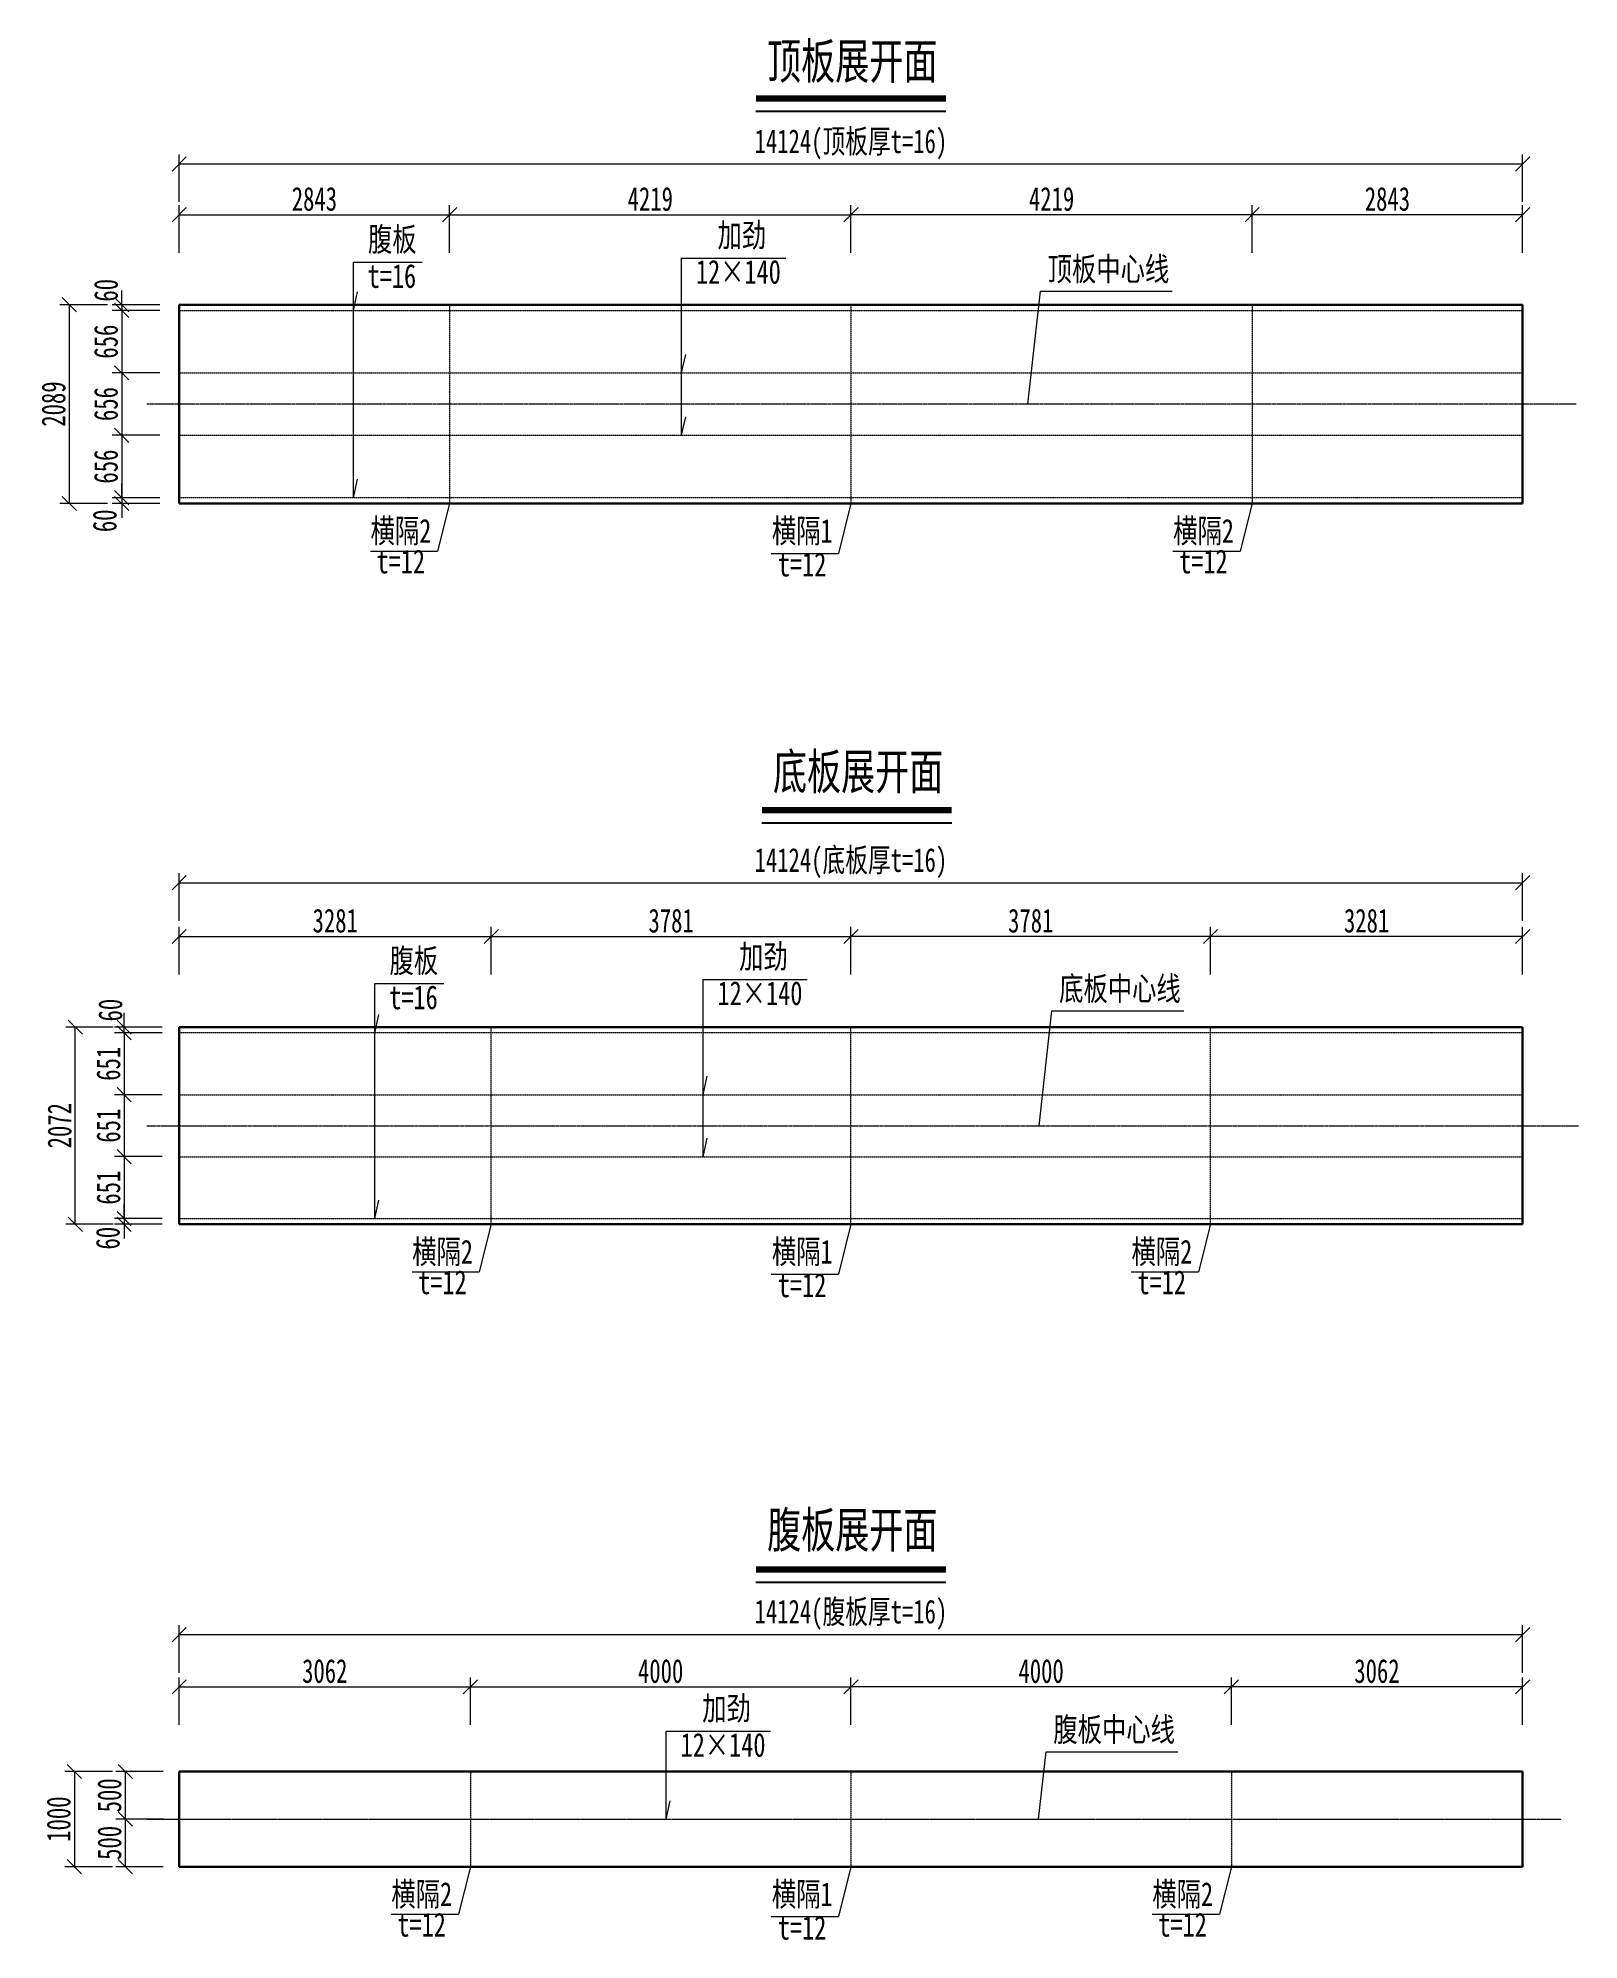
# Model space of a CAD drawing. Header units: millimetres. Extents: x -358959 to 47, y -122282 to 697692.
# Drawn here: x -123466 to -107265, y -13548 to 6442 of the extents above; entities that cross this region are included whole.
import ezdxf
from ezdxf.enums import TextEntityAlignment as Align

# ---------------------------------------------------------------- set-up
doc = ezdxf.new("R2010")
doc.units = ezdxf.units.MM
doc.header["$LTSCALE"] = 2
doc.header["$PDMODE"] = 34
doc.linetypes.add('CENTER2', pattern=[28.575, 19.05, -3.175, 3.175, -3.175])
doc.linetypes.add('DASHED', pattern=[0.75, 0.5, -0.25])
doc.layers.get('Defpoints').update_dxf_attribs({"color": 8, "lineweight": 9})
for name, color, linetype, lineweight in [('中心线', 7, 'CENTER2', 15), ('标注', 4, 'Continuous', 13), ('标注线及字体', 2, 'Continuous', 15), ('桥 构造粗实', 1, 'Continuous', 30), ('虚线', 4, 'DASHED', 15)]:
    doc.layers.add(name, color=color, linetype=linetype, lineweight=lineweight)
doc.styles.add('111', font='仿宋_GB2312.ttf', dxfattribs={"width": 0.7})
doc.styles.add('BM_Anno', font='仿宋_GB2312.ttf', dxfattribs={"width": 0.85})
doc.dimstyles.new('200', dxfattribs={"dimscale": 0, "dimtxt": 2.5, "dimasz": 1.5, "dimexe": 1, "dimexo": 1, "dimgap": 0.4, "dimtad": 1, "dimdec": 0, "dimdsep": 46, "dimtxsty": '111', "dimblk": 'OBLIQUE', "dimcen": 0, "dimclrd": 256, "dimclre": 256, "dimclrt": 256, "dimadec": 4, "dimazin": 0, "dimtfac": 1, "dimtdec": 0, "dimtmove": 2, "dimatfit": 3, "dimfxl": 4, "dimfxlon": 1, "dimtolj": 1, "dimlwd": -1, "dimlwe": -1, "dimarcsym": 0})

msp = doc.modelspace()

# ---------------------------------------------------------------- texts
at = {"layer": '标注', "linetype": 'DASHED', "style": 'BM_Anno', "width": 0.75}
for s, p in [('腹板', (-119997.3, 4126.6)), ('加劲', (-116322.4, 4170.3)), ('t=16', (-120000.4, 3741.5)), ('12×140', (-116549.1, 3785.2)), ('顶板中心线', (-112851.8, 3815.4)), ('横隔2', (-119970.1, 1062.4)), ('横隔1', (-115751.1, 1062.4)), ('横隔2', (-111532.1, 1062.4)), ('t=12', (-119907.2, 740.7)), ('t=12', (-115688.2, 709.2)), ('t=12', (-111469.2, 740.7)), ('腹板', (-119770.4, -3455.4)), ('加劲', (-116095.5, -3411.7)), ('底板中心线', (-112730.8, -3748.5)), ('t=16', (-119773.5, -3840.4)), ('12×140', (-116322.2, -3796.8)), ('横隔2', (-119532.1, -6513.9)), ('横隔1', (-115751.1, -6513.9)), ('横隔2', (-111970.1, -6513.9)), ('t=12', (-119469.2, -6835.6)), ('t=12', (-115688.2, -6867.1)), ('t=12', (-111907.2, -6835.6)), ('加劲', (-116483.8, -11313.1)), ('腹板中心线', (-112791.9, -11536.3)), ('12×140', (-116710.5, -11698.1)), ('横隔2', (-119751.1, -13266.1)), ('横隔1', (-115751.1, -13266.1)), ('横隔2', (-111751.1, -13266.1)), ('t=12', (-119688.2, -13587.8)), ('t=12', (-115688.2, -13619.2)), ('t=12', (-111688.2, -13587.8))]:
    msp.add_text(s, height=250, dxfattribs=at).set_placement(p, align=Align.BOTTOM_LEFT)
at = {"layer": '标注线及字体', "color": 0, "style": '111', "width": 0.7}
for s, p in [('顶板展开面', (-114905.8, 6205.9)), ('底板展开面', (-114843.7, -1260.3)), ('腹板展开面', (-114905.8, -9231.5))]:
    msp.add_text(s, height=375, dxfattribs=at).set_placement(p, align=Align.MIDDLE)

# ---------------------------------------------------------------- blocks, each defined once
blk = doc.blocks.new('_Oblique')
at = {"color": 0, "linetype": 'ByBlock', "lineweight": -2}
blk.add_line((-0.5, -0.5), (0.5, 0.5), dxfattribs=at)
blk = doc.blocks.new('*D3570')
at = {"layer": 'Defpoints', "color": 0, "ltscale": 5, "transparency": 16777216}
for p in [(-121982, 3639), (-122586, 3579), (-121982, 3579)]:
    blk.add_point(p, dxfattribs=at)
at = {"layer": '标注', "ltscale": 5, "transparency": 16777216}
for p, q in [((-122186, 3639), (-122686, 3639)), ((-122586, 3639), (-122586, 3789)), ((-122586, 3639), (-122586, 3579)), ((-122186, 3579), (-122686, 3579)), ((-122586, 3579), (-122586, 3429))]:
    blk.add_line(p, q, dxfattribs=at)
at = {"layer": '标注', "ltscale": 5, "transparency": 16777216, "xscale": 150.0000000000001, "yscale": 150.0000000000001, "zscale": 150.0000000000001}
for p, rotation in [((-122586, 3639), 270), ((-122586, 3579), 90)]:
    blk.add_blockref('_Oblique', p, dxfattribs=dict(at, rotation=rotation))
at = {"layer": '标注', "ltscale": 5, "transparency": 16777216, "insert": (-122750, 3791), "char_height": 250, "attachment_point": 5, "rotation": 90, "style": '111'}
blk.add_mtext('\\A1;60', dxfattribs=at)
blk = doc.blocks.new('*D3571')
at = {"layer": 'Defpoints', "color": 0, "ltscale": 5, "transparency": 16777216}
for p in [(-121982, 3579), (-122586, 2923), (-121982, 2923)]:
    blk.add_point(p, dxfattribs=at)
at = {"layer": '标注', "ltscale": 5, "transparency": 16777216}
for p, q in [((-122186, 3579), (-122686, 3579)), ((-122586, 3579), (-122586, 2923)), ((-122186, 2923), (-122686, 2923))]:
    blk.add_line(p, q, dxfattribs=at)
at = {"layer": '标注', "ltscale": 5, "transparency": 16777216, "xscale": 150.0000000000001, "yscale": 150.0000000000001, "zscale": 150.0000000000001}
for p, rotation in [((-122586, 3579), 90), ((-122586, 2923), 270)]:
    blk.add_blockref('_Oblique', p, dxfattribs=dict(at, rotation=rotation))
at = {"layer": '标注', "ltscale": 5, "transparency": 16777216, "insert": (-122751, 3251), "char_height": 250, "attachment_point": 5, "rotation": 90, "style": '111'}
blk.add_mtext('\\A1;656', dxfattribs=at)
blk = doc.blocks.new('*D3572')
at = {"layer": 'Defpoints', "color": 0, "ltscale": 5, "transparency": 16777216}
for p in [(-121982, 2923), (-122586, 2267), (-121982, 2267)]:
    blk.add_point(p, dxfattribs=at)
at = {"layer": '标注', "ltscale": 5, "transparency": 16777216}
for p, q in [((-122186, 2923), (-122686, 2923)), ((-122586, 2923), (-122586, 2267)), ((-122186, 2267), (-122686, 2267))]:
    blk.add_line(p, q, dxfattribs=at)
at = {"layer": '标注', "ltscale": 5, "transparency": 16777216, "xscale": 150.0000000000001, "yscale": 150.0000000000001, "zscale": 150.0000000000001}
for p, rotation in [((-122586, 2923), 90), ((-122586, 2267), 270)]:
    blk.add_blockref('_Oblique', p, dxfattribs=dict(at, rotation=rotation))
at = {"layer": '标注', "ltscale": 5, "transparency": 16777216, "insert": (-122751, 2595), "char_height": 250, "attachment_point": 5, "rotation": 90, "style": '111'}
blk.add_mtext('\\A1;656', dxfattribs=at)
blk = doc.blocks.new('*D3573')
at = {"layer": 'Defpoints', "color": 0, "ltscale": 5, "transparency": 16777216}
for p in [(-121982, 2267), (-122586, 1610), (-121982, 1610)]:
    blk.add_point(p, dxfattribs=at)
at = {"layer": '标注', "ltscale": 5, "transparency": 16777216}
for p, q in [((-122186, 2267), (-122686, 2267)), ((-122586, 2267), (-122586, 1610)), ((-122186, 1610), (-122686, 1610))]:
    blk.add_line(p, q, dxfattribs=at)
at = {"layer": '标注', "ltscale": 5, "transparency": 16777216, "xscale": 150.0000000000001, "yscale": 150.0000000000001, "zscale": 150.0000000000001}
for p, rotation in [((-122586, 2267), 90), ((-122586, 1610), 270)]:
    blk.add_blockref('_Oblique', p, dxfattribs=dict(at, rotation=rotation))
at = {"layer": '标注', "ltscale": 5, "transparency": 16777216, "insert": (-122751, 1938), "char_height": 250, "attachment_point": 5, "rotation": 90, "style": '111'}
blk.add_mtext('\\A1;656', dxfattribs=at)
blk = doc.blocks.new('*D3574')
at = {"layer": 'Defpoints', "color": 0, "ltscale": 5, "transparency": 16777216}
for p in [(-121982, 1610), (-122586, 1550), (-121982, 1550)]:
    blk.add_point(p, dxfattribs=at)
at = {"layer": '标注', "ltscale": 5, "transparency": 16777216}
for p, q in [((-122186, 1610), (-122686, 1610)), ((-122586, 1610), (-122586, 1760)), ((-122586, 1610), (-122586, 1550)), ((-122186, 1550), (-122686, 1550)), ((-122586, 1550), (-122586, 1400))]:
    blk.add_line(p, q, dxfattribs=at)
at = {"layer": '标注', "ltscale": 5, "transparency": 16777216, "xscale": 150.0000000000001, "yscale": 150.0000000000001, "zscale": 150.0000000000001}
for p, rotation in [((-122586, 1610), 270), ((-122586, 1550), 90)]:
    blk.add_blockref('_Oblique', p, dxfattribs=dict(at, rotation=rotation))
at = {"layer": '标注', "ltscale": 5, "transparency": 16777216, "insert": (-122764, 1368), "char_height": 250, "attachment_point": 5, "rotation": 90, "style": '111'}
blk.add_mtext('\\A1;60', dxfattribs=at)
blk = doc.blocks.new('*D3575')
at = {"layer": 'Defpoints', "color": 0, "ltscale": 5, "transparency": 16777216}
for p in [(-121982, 3639), (-123137, 1550), (-121982, 1550)]:
    blk.add_point(p, dxfattribs=at)
at = {"layer": '标注', "ltscale": 5, "transparency": 16777216}
for p, q in [((-122737, 3639), (-123237, 3639)), ((-123137, 3639), (-123137, 1550)), ((-122737, 1550), (-123237, 1550))]:
    blk.add_line(p, q, dxfattribs=at)
at = {"layer": '标注', "ltscale": 5, "transparency": 16777216, "xscale": 150.0000000000001, "yscale": 150.0000000000001, "zscale": 150.0000000000001}
for p, rotation in [((-123137, 3639), 90), ((-123137, 1550), 270)]:
    blk.add_blockref('_Oblique', p, dxfattribs=dict(at, rotation=rotation))
at = {"layer": '标注', "ltscale": 5, "transparency": 16777216, "insert": (-123302, 2595), "char_height": 250, "attachment_point": 5, "rotation": 90, "style": '111'}
blk.add_mtext('\\A1;2089', dxfattribs=at)
blk = doc.blocks.new('*D3576')
at = {"layer": 'Defpoints', "color": 0, "ltscale": 5, "transparency": 16777216}
for p in [(-119139, 4585), (-121982, 3639), (-119139, 3639)]:
    blk.add_point(p, dxfattribs=at)
at = {"layer": '标注', "ltscale": 5, "transparency": 16777216}
for p, q in [((-121982, 4185), (-121982, 4685)), ((-119139, 4185), (-119139, 4685)), ((-121982, 4585), (-119139, 4585))]:
    blk.add_line(p, q, dxfattribs=at)
at = {"layer": '标注', "ltscale": 5, "transparency": 16777216, "xscale": 150.0000000000001, "yscale": 150.0000000000001, "zscale": 150.0000000000001, "rotation": 180}
blk.add_blockref('_Oblique', (-121982, 4585), dxfattribs=at)
at = {"layer": '标注', "ltscale": 5, "transparency": 16777216, "xscale": 150.0000000000001, "yscale": 150.0000000000001, "zscale": 150.0000000000001}
blk.add_blockref('_Oblique', (-119139, 4585), dxfattribs=at)
at = {"layer": '标注', "ltscale": 5, "transparency": 16777216, "insert": (-120560, 4750), "char_height": 250, "attachment_point": 5, "style": '111'}
blk.add_mtext('\\A1;2843', dxfattribs=at)
blk = doc.blocks.new('*D3577')
at = {"layer": 'Defpoints', "color": 0, "ltscale": 5, "transparency": 16777216}
for p in [(-114920, 4585), (-114920, 3639), (-119139, 3504)]:
    blk.add_point(p, dxfattribs=at)
at = {"layer": '标注', "ltscale": 5, "transparency": 16777216}
for p, q in [((-119139, 4185), (-119139, 4685)), ((-114920, 4185), (-114920, 4685)), ((-119139, 4585), (-114920, 4585))]:
    blk.add_line(p, q, dxfattribs=at)
at = {"layer": '标注', "ltscale": 5, "transparency": 16777216, "xscale": 150.0000000000001, "yscale": 150.0000000000001, "zscale": 150.0000000000001, "rotation": 180}
blk.add_blockref('_Oblique', (-119139, 4585), dxfattribs=at)
at = {"layer": '标注', "ltscale": 5, "transparency": 16777216, "xscale": 150.0000000000001, "yscale": 150.0000000000001, "zscale": 150.0000000000001}
blk.add_blockref('_Oblique', (-114920, 4585), dxfattribs=at)
at = {"layer": '标注', "ltscale": 5, "transparency": 16777216, "insert": (-117029, 4750), "char_height": 250, "attachment_point": 5, "style": '111'}
blk.add_mtext('\\A1;4219', dxfattribs=at)
blk = doc.blocks.new('*D3578')
at = {"layer": 'Defpoints', "color": 0, "ltscale": 5, "transparency": 16777216}
for p in [(-110701, 4585), (-110701, 3187), (-107858, 3152)]:
    blk.add_point(p, dxfattribs=at)
at = {"layer": '标注', "ltscale": 5, "transparency": 16777216}
for p, q in [((-110701, 4185), (-110701, 4685)), ((-107858, 4185), (-107858, 4685)), ((-107858, 4585), (-110701, 4585))]:
    blk.add_line(p, q, dxfattribs=at)
at = {"layer": '标注', "ltscale": 5, "transparency": 16777216, "xscale": 150.0000000000001, "yscale": 150.0000000000001, "zscale": 150.0000000000001, "rotation": 180}
blk.add_blockref('_Oblique', (-110701, 4585), dxfattribs=at)
at = {"layer": '标注', "ltscale": 5, "transparency": 16777216, "xscale": 150.0000000000001, "yscale": 150.0000000000001, "zscale": 150.0000000000001}
blk.add_blockref('_Oblique', (-107858, 4585), dxfattribs=at)
at = {"layer": '标注', "ltscale": 5, "transparency": 16777216, "insert": (-109279, 4750), "char_height": 250, "attachment_point": 5, "style": '111'}
blk.add_mtext('\\A1;2843', dxfattribs=at)
blk = doc.blocks.new('*D3579')
at = {"layer": 'Defpoints', "color": 0, "ltscale": 5, "transparency": 16777216}
for p in [(-114920, 4585), (-114920, 3310), (-110701, 3187)]:
    blk.add_point(p, dxfattribs=at)
at = {"layer": '标注', "ltscale": 5, "transparency": 16777216}
for p, q in [((-114920, 4185), (-114920, 4685)), ((-110701, 4185), (-110701, 4685)), ((-110701, 4585), (-114920, 4585))]:
    blk.add_line(p, q, dxfattribs=at)
at = {"layer": '标注', "ltscale": 5, "transparency": 16777216, "xscale": 150.0000000000001, "yscale": 150.0000000000001, "zscale": 150.0000000000001, "rotation": 180}
blk.add_blockref('_Oblique', (-114920, 4585), dxfattribs=at)
at = {"layer": '标注', "ltscale": 5, "transparency": 16777216, "xscale": 150.0000000000001, "yscale": 150.0000000000001, "zscale": 150.0000000000001}
blk.add_blockref('_Oblique', (-110701, 4585), dxfattribs=at)
at = {"layer": '标注', "ltscale": 5, "transparency": 16777216, "insert": (-112810, 4750), "char_height": 250, "attachment_point": 5, "style": '111'}
blk.add_mtext('\\A1;4219', dxfattribs=at)
blk = doc.blocks.new('*D3580')
at = {"layer": 'Defpoints', "color": 0, "ltscale": 5, "transparency": 16777216}
for p in [(-107858, 5119), (-121982, 3639), (-107858, 3639)]:
    blk.add_point(p, dxfattribs=at)
at = {"layer": '标注', "ltscale": 5, "transparency": 16777216}
for p, q in [((-121982, 4719), (-121982, 5219)), ((-107858, 4719), (-107858, 5219)), ((-121982, 5119), (-107858, 5119))]:
    blk.add_line(p, q, dxfattribs=at)
at = {"layer": '标注', "ltscale": 5, "transparency": 16777216, "xscale": 150.0000000000001, "yscale": 150.0000000000001, "zscale": 150.0000000000001, "rotation": 180}
blk.add_blockref('_Oblique', (-121982, 5119), dxfattribs=at)
at = {"layer": '标注', "ltscale": 5, "transparency": 16777216, "xscale": 150.0000000000001, "yscale": 150.0000000000001, "zscale": 150.0000000000001}
blk.add_blockref('_Oblique', (-107858, 5119), dxfattribs=at)
at = {"layer": '标注', "ltscale": 5, "transparency": 16777216, "insert": (-114920, 5324), "char_height": 250, "attachment_point": 5, "style": '111'}
blk.add_mtext('\\A1;14124(顶板厚t=16)', dxfattribs=at)
blk = doc.blocks.new('*D3581')
at = {"layer": 'Defpoints', "color": 0, "ltscale": 5, "transparency": 16777216}
for p in [(-122560, -3954), (-121982, -3954), (-121982, -4014)]:
    blk.add_point(p, dxfattribs=at)
at = {"layer": '标注', "ltscale": 5, "transparency": 16777216}
for p, q in [((-122160, -3954), (-122660, -3954)), ((-122560, -3954), (-122560, -3804)), ((-122560, -4014), (-122560, -3954)), ((-122160, -4014), (-122660, -4014)), ((-122560, -4014), (-122560, -4164))]:
    blk.add_line(p, q, dxfattribs=at)
at = {"layer": '标注', "ltscale": 5, "transparency": 16777216, "xscale": 150.0000000000001, "yscale": 150.0000000000001, "zscale": 150.0000000000001}
for p, rotation in [((-122560, -3954), 270), ((-122560, -4014), 90)]:
    blk.add_blockref('_Oblique', p, dxfattribs=dict(at, rotation=rotation))
at = {"layer": '标注', "ltscale": 5, "transparency": 16777216, "insert": (-122704, -3775), "char_height": 250, "attachment_point": 5, "rotation": 90, "style": '111'}
blk.add_mtext('\\A1;60', dxfattribs=at)
blk = doc.blocks.new('*D3582')
at = {"layer": 'Defpoints', "color": 0, "ltscale": 5, "transparency": 16777216}
for p in [(-121982, -4014), (-122560, -4665), (-121982, -4665)]:
    blk.add_point(p, dxfattribs=at)
at = {"layer": '标注', "ltscale": 5, "transparency": 16777216}
for p, q in [((-122160, -4014), (-122660, -4014)), ((-122560, -4014), (-122560, -4665)), ((-122160, -4665), (-122660, -4665))]:
    blk.add_line(p, q, dxfattribs=at)
at = {"layer": '标注', "ltscale": 5, "transparency": 16777216, "xscale": 150.0000000000001, "yscale": 150.0000000000001, "zscale": 150.0000000000001}
for p, rotation in [((-122560, -4014), 90), ((-122560, -4665), 270)]:
    blk.add_blockref('_Oblique', p, dxfattribs=dict(at, rotation=rotation))
at = {"layer": '标注', "ltscale": 5, "transparency": 16777216, "insert": (-122725, -4339), "char_height": 250, "attachment_point": 5, "rotation": 90, "style": '111'}
blk.add_mtext('\\A1;651', dxfattribs=at)
blk = doc.blocks.new('*D3583')
at = {"layer": 'Defpoints', "color": 0, "ltscale": 5, "transparency": 16777216}
for p in [(-121982, -4665), (-122560, -5315), (-121982, -5315)]:
    blk.add_point(p, dxfattribs=at)
at = {"layer": '标注', "ltscale": 5, "transparency": 16777216}
for p, q in [((-122160, -4665), (-122660, -4665)), ((-122560, -4665), (-122560, -5315)), ((-122160, -5315), (-122660, -5315))]:
    blk.add_line(p, q, dxfattribs=at)
at = {"layer": '标注', "ltscale": 5, "transparency": 16777216, "xscale": 150.0000000000001, "yscale": 150.0000000000001, "zscale": 150.0000000000001}
for p, rotation in [((-122560, -4665), 90), ((-122560, -5315), 270)]:
    blk.add_blockref('_Oblique', p, dxfattribs=dict(at, rotation=rotation))
at = {"layer": '标注', "ltscale": 5, "transparency": 16777216, "insert": (-122725, -4990), "char_height": 250, "attachment_point": 5, "rotation": 90, "style": '111'}
blk.add_mtext('\\A1;651', dxfattribs=at)
blk = doc.blocks.new('*D3584')
at = {"layer": 'Defpoints', "color": 0, "ltscale": 5, "transparency": 16777216}
for p in [(-121982, -5315), (-122560, -5966), (-121982, -5966)]:
    blk.add_point(p, dxfattribs=at)
at = {"layer": '标注', "ltscale": 5, "transparency": 16777216}
for p, q in [((-122160, -5315), (-122660, -5315)), ((-122560, -5315), (-122560, -5966)), ((-122160, -5966), (-122660, -5966))]:
    blk.add_line(p, q, dxfattribs=at)
at = {"layer": '标注', "ltscale": 5, "transparency": 16777216, "xscale": 150.0000000000001, "yscale": 150.0000000000001, "zscale": 150.0000000000001}
for p, rotation in [((-122560, -5315), 90), ((-122560, -5966), 270)]:
    blk.add_blockref('_Oblique', p, dxfattribs=dict(at, rotation=rotation))
at = {"layer": '标注', "ltscale": 5, "transparency": 16777216, "insert": (-122725, -5641), "char_height": 250, "attachment_point": 5, "rotation": 90, "style": '111'}
blk.add_mtext('\\A1;651', dxfattribs=at)
blk = doc.blocks.new('*D3585')
at = {"layer": 'Defpoints', "color": 0, "ltscale": 5, "transparency": 16777216}
for p in [(-121982, -5966), (-122560, -6026), (-121982, -6026)]:
    blk.add_point(p, dxfattribs=at)
at = {"layer": '标注', "ltscale": 5, "transparency": 16777216}
for p, q in [((-122160, -5966), (-122660, -5966)), ((-122560, -5966), (-122560, -5816)), ((-122560, -5966), (-122560, -6026)), ((-122160, -6026), (-122660, -6026)), ((-122560, -6026), (-122560, -6176))]:
    blk.add_line(p, q, dxfattribs=at)
at = {"layer": '标注', "ltscale": 5, "transparency": 16777216, "xscale": 150.0000000000001, "yscale": 150.0000000000001, "zscale": 150.0000000000001}
for p, rotation in [((-122560, -5966), 270), ((-122560, -6026), 90)]:
    blk.add_blockref('_Oblique', p, dxfattribs=dict(at, rotation=rotation))
at = {"layer": '标注', "ltscale": 5, "transparency": 16777216, "insert": (-122731, -6172), "char_height": 250, "attachment_point": 5, "rotation": 90, "style": '111'}
blk.add_mtext('\\A1;60', dxfattribs=at)
blk = doc.blocks.new('*D3586')
at = {"layer": 'Defpoints', "color": 0, "ltscale": 5, "transparency": 16777216}
for p in [(-123074, -3954), (-121982, -3954), (-121982, -6026)]:
    blk.add_point(p, dxfattribs=at)
at = {"layer": '标注', "ltscale": 5, "transparency": 16777216}
for p, q in [((-122674, -3954), (-123174, -3954)), ((-123074, -6026), (-123074, -3954)), ((-122674, -6026), (-123174, -6026))]:
    blk.add_line(p, q, dxfattribs=at)
at = {"layer": '标注', "ltscale": 5, "transparency": 16777216, "xscale": 150.0000000000001, "yscale": 150.0000000000001, "zscale": 150.0000000000001}
for p, rotation in [((-123074, -3954), 90), ((-123074, -6026), 270)]:
    blk.add_blockref('_Oblique', p, dxfattribs=dict(at, rotation=rotation))
at = {"layer": '标注', "ltscale": 5, "transparency": 16777216, "insert": (-123239, -4990), "char_height": 250, "attachment_point": 5, "rotation": 90, "style": '111'}
blk.add_mtext('\\A1;2072', dxfattribs=at)
blk = doc.blocks.new('*D3587')
at = {"layer": 'Defpoints', "color": 0, "ltscale": 5, "transparency": 16777216}
for p in [(-118701, -3001), (-121982, -3954), (-118701, -3954)]:
    blk.add_point(p, dxfattribs=at)
at = {"layer": '标注', "ltscale": 5, "transparency": 16777216}
for p, q in [((-121982, -3401), (-121982, -2901)), ((-118701, -3401), (-118701, -2901)), ((-121982, -3001), (-118701, -3001))]:
    blk.add_line(p, q, dxfattribs=at)
at = {"layer": '标注', "ltscale": 5, "transparency": 16777216, "xscale": 150.0000000000001, "yscale": 150.0000000000001, "zscale": 150.0000000000001, "rotation": 180}
blk.add_blockref('_Oblique', (-121982, -3001), dxfattribs=at)
at = {"layer": '标注', "ltscale": 5, "transparency": 16777216, "xscale": 150.0000000000001, "yscale": 150.0000000000001, "zscale": 150.0000000000001}
blk.add_blockref('_Oblique', (-118701, -3001), dxfattribs=at)
at = {"layer": '标注', "ltscale": 5, "transparency": 16777216, "insert": (-120341, -2836), "char_height": 250, "attachment_point": 5, "style": '111'}
blk.add_mtext('\\A1;3281', dxfattribs=at)
blk = doc.blocks.new('*D3588')
at = {"layer": 'Defpoints', "color": 0, "ltscale": 5, "transparency": 16777216}
for p in [(-107858, -2436), (-121982, -3954), (-107858, -3954)]:
    blk.add_point(p, dxfattribs=at)
at = {"layer": '标注', "ltscale": 5, "transparency": 16777216}
for p, q in [((-121982, -2836), (-121982, -2336)), ((-107858, -2836), (-107858, -2336)), ((-121982, -2436), (-107858, -2436))]:
    blk.add_line(p, q, dxfattribs=at)
at = {"layer": '标注', "ltscale": 5, "transparency": 16777216, "xscale": 150.0000000000001, "yscale": 150.0000000000001, "zscale": 150.0000000000001, "rotation": 180}
blk.add_blockref('_Oblique', (-121982, -2436), dxfattribs=at)
at = {"layer": '标注', "ltscale": 5, "transparency": 16777216, "xscale": 150.0000000000001, "yscale": 150.0000000000001, "zscale": 150.0000000000001}
blk.add_blockref('_Oblique', (-107858, -2436), dxfattribs=at)
at = {"layer": '标注', "ltscale": 5, "transparency": 16777216, "insert": (-114920, -2230), "char_height": 250, "attachment_point": 5, "style": '111'}
blk.add_mtext('\\A1;14124(底板厚t=16)', dxfattribs=at)
blk = doc.blocks.new('*D3589')
at = {"layer": 'Defpoints', "color": 0, "ltscale": 5, "transparency": 16777216}
for p in [(-114920, -3001), (-118701, -4235), (-114920, -4303)]:
    blk.add_point(p, dxfattribs=at)
at = {"layer": '标注', "ltscale": 5, "transparency": 16777216}
for p, q in [((-118701, -3401), (-118701, -2901)), ((-114920, -3401), (-114920, -2901)), ((-118701, -3001), (-114920, -3001))]:
    blk.add_line(p, q, dxfattribs=at)
at = {"layer": '标注', "ltscale": 5, "transparency": 16777216, "xscale": 150.0000000000001, "yscale": 150.0000000000001, "zscale": 150.0000000000001, "rotation": 180}
blk.add_blockref('_Oblique', (-118701, -3001), dxfattribs=at)
at = {"layer": '标注', "ltscale": 5, "transparency": 16777216, "xscale": 150.0000000000001, "yscale": 150.0000000000001, "zscale": 150.0000000000001}
blk.add_blockref('_Oblique', (-114920, -3001), dxfattribs=at)
at = {"layer": '标注', "ltscale": 5, "transparency": 16777216, "insert": (-116810, -2836), "char_height": 250, "attachment_point": 5, "style": '111'}
blk.add_mtext('\\A1;3781', dxfattribs=at)
blk = doc.blocks.new('*D3590')
at = {"layer": 'Defpoints', "color": 0, "ltscale": 5, "transparency": 16777216}
for p in [(-111139, -3001), (-111139, -4413), (-107858, -4439)]:
    blk.add_point(p, dxfattribs=at)
at = {"layer": '标注', "ltscale": 5, "transparency": 16777216}
for p, q in [((-111139, -3401), (-111139, -2901)), ((-107858, -3401), (-107858, -2901)), ((-107858, -3001), (-111139, -3001))]:
    blk.add_line(p, q, dxfattribs=at)
at = {"layer": '标注', "ltscale": 5, "transparency": 16777216, "xscale": 150.0000000000001, "yscale": 150.0000000000001, "zscale": 150.0000000000001}
for p, rotation in [((-111139, -3001), 179.9999999999935), ((-107858, -3001), 359.9999999999935)]:
    blk.add_blockref('_Oblique', p, dxfattribs=dict(at, rotation=rotation))
at = {"layer": '标注', "ltscale": 5, "transparency": 16777216, "insert": (-109498, -2836), "char_height": 250, "attachment_point": 5, "style": '111'}
blk.add_mtext('\\A1;3281', dxfattribs=at)
blk = doc.blocks.new('*D3591')
at = {"layer": 'Defpoints', "color": 0, "ltscale": 5, "transparency": 16777216}
for p in [(-114920, -3001), (-114920, -4417), (-111139, -4413)]:
    blk.add_point(p, dxfattribs=at)
at = {"layer": '标注', "ltscale": 5, "transparency": 16777216}
for p, q in [((-114920, -3401), (-114920, -2901)), ((-111139, -3401), (-111139, -2901)), ((-111139, -3001), (-114920, -3001))]:
    blk.add_line(p, q, dxfattribs=at)
at = {"layer": '标注', "ltscale": 5, "transparency": 16777216, "xscale": 150.0000000000001, "yscale": 150.0000000000001, "zscale": 150.0000000000001}
for p, rotation in [((-114920, -3001), 179.9999999999935), ((-111139, -3001), 359.9999999999935)]:
    blk.add_blockref('_Oblique', p, dxfattribs=dict(at, rotation=rotation))
at = {"layer": '标注', "ltscale": 5, "transparency": 16777216, "insert": (-113029, -2836), "char_height": 250, "attachment_point": 5, "style": '111'}
blk.add_mtext('\\A1;3781', dxfattribs=at)
blk = doc.blocks.new('*D3592')
at = {"layer": 'Defpoints', "color": 0, "ltscale": 5, "transparency": 16777216}
for p in [(-121982, -11778), (-122549, -12278), (-121982, -12278)]:
    blk.add_point(p, dxfattribs=at)
at = {"layer": '标注', "ltscale": 5, "transparency": 16777216}
for p, q in [((-122149, -11778), (-122649, -11778)), ((-122549, -11778), (-122549, -12278)), ((-122149, -12278), (-122649, -12278))]:
    blk.add_line(p, q, dxfattribs=at)
at = {"layer": '标注', "ltscale": 5, "transparency": 16777216, "xscale": 150.0000000000001, "yscale": 150.0000000000001, "zscale": 150.0000000000001}
for p, rotation in [((-122549, -11778), 90), ((-122549, -12278), 270)]:
    blk.add_blockref('_Oblique', p, dxfattribs=dict(at, rotation=rotation))
at = {"layer": '标注', "ltscale": 5, "transparency": 16777216, "insert": (-122714, -12028), "char_height": 250, "attachment_point": 5, "rotation": 90, "style": '111'}
blk.add_mtext('\\A1;500', dxfattribs=at)
blk = doc.blocks.new('*D3593')
at = {"layer": 'Defpoints', "color": 0, "ltscale": 5, "transparency": 16777216}
for p in [(-121982, -12278), (-122549, -12778), (-121982, -12778)]:
    blk.add_point(p, dxfattribs=at)
at = {"layer": '标注', "ltscale": 5, "transparency": 16777216}
for p, q in [((-122149, -12278), (-122649, -12278)), ((-122549, -12278), (-122549, -12778)), ((-122149, -12778), (-122649, -12778))]:
    blk.add_line(p, q, dxfattribs=at)
at = {"layer": '标注', "ltscale": 5, "transparency": 16777216, "xscale": 150.0000000000001, "yscale": 150.0000000000001, "zscale": 150.0000000000001}
for p, rotation in [((-122549, -12278), 90), ((-122549, -12778), 270)]:
    blk.add_blockref('_Oblique', p, dxfattribs=dict(at, rotation=rotation))
at = {"layer": '标注', "ltscale": 5, "transparency": 16777216, "insert": (-122714, -12528), "char_height": 250, "attachment_point": 5, "rotation": 90, "style": '111'}
blk.add_mtext('\\A1;500', dxfattribs=at)
blk = doc.blocks.new('*D3594')
at = {"layer": 'Defpoints', "color": 0, "ltscale": 5, "transparency": 16777216}
for p in [(-121982, -11778), (-123083, -12778), (-121982, -12778)]:
    blk.add_point(p, dxfattribs=at)
at = {"layer": '标注', "ltscale": 5, "transparency": 16777216}
for p, q in [((-122683, -11778), (-123183, -11778)), ((-123083, -11778), (-123083, -12778)), ((-122683, -12778), (-123183, -12778))]:
    blk.add_line(p, q, dxfattribs=at)
at = {"layer": '标注', "ltscale": 5, "transparency": 16777216, "xscale": 150.0000000000001, "yscale": 150.0000000000001, "zscale": 150.0000000000001}
for p, rotation in [((-123083, -11778), 90), ((-123083, -12778), 270)]:
    blk.add_blockref('_Oblique', p, dxfattribs=dict(at, rotation=rotation))
at = {"layer": '标注', "ltscale": 5, "transparency": 16777216, "insert": (-123248, -12278), "char_height": 250, "attachment_point": 5, "rotation": 90, "style": '111'}
blk.add_mtext('\\A1;1000', dxfattribs=at)
blk = doc.blocks.new('*D3595')
at = {"layer": 'Defpoints', "color": 0, "ltscale": 5, "transparency": 16777216}
for p in [(-118920, -10888), (-121982, -11778), (-118920, -11778)]:
    blk.add_point(p, dxfattribs=at)
at = {"layer": '标注', "ltscale": 5, "transparency": 16777216}
for p, q in [((-121982, -11288), (-121982, -10788)), ((-118920, -11288), (-118920, -10788)), ((-121982, -10888), (-118920, -10888))]:
    blk.add_line(p, q, dxfattribs=at)
at = {"layer": '标注', "ltscale": 5, "transparency": 16777216, "xscale": 150.0000000000001, "yscale": 150.0000000000001, "zscale": 150.0000000000001, "rotation": 180}
blk.add_blockref('_Oblique', (-121982, -10888), dxfattribs=at)
at = {"layer": '标注', "ltscale": 5, "transparency": 16777216, "xscale": 150.0000000000001, "yscale": 150.0000000000001, "zscale": 150.0000000000001}
blk.add_blockref('_Oblique', (-118920, -10888), dxfattribs=at)
at = {"layer": '标注', "ltscale": 5, "transparency": 16777216, "insert": (-120451, -10723), "char_height": 250, "attachment_point": 5, "style": '111'}
blk.add_mtext('\\A1;3062', dxfattribs=at)
blk = doc.blocks.new('*D3596')
at = {"layer": 'Defpoints', "color": 0, "ltscale": 5, "transparency": 16777216}
for p in [(-114920, -10888), (-118920, -12055), (-114920, -12049)]:
    blk.add_point(p, dxfattribs=at)
at = {"layer": '标注', "ltscale": 5, "transparency": 16777216}
for p, q in [((-118920, -11288), (-118920, -10788)), ((-114920, -11288), (-114920, -10788)), ((-118920, -10888), (-114920, -10888))]:
    blk.add_line(p, q, dxfattribs=at)
at = {"layer": '标注', "ltscale": 5, "transparency": 16777216, "xscale": 150.0000000000001, "yscale": 150.0000000000001, "zscale": 150.0000000000001, "rotation": 180}
blk.add_blockref('_Oblique', (-118920, -10888), dxfattribs=at)
at = {"layer": '标注', "ltscale": 5, "transparency": 16777216, "xscale": 150.0000000000001, "yscale": 150.0000000000001, "zscale": 150.0000000000001}
blk.add_blockref('_Oblique', (-114920, -10888), dxfattribs=at)
at = {"layer": '标注', "ltscale": 5, "transparency": 16777216, "insert": (-116920, -10723), "char_height": 250, "attachment_point": 5, "style": '111'}
blk.add_mtext('\\A1;4000', dxfattribs=at)
blk = doc.blocks.new('*D3597')
at = {"layer": 'Defpoints', "color": 0, "ltscale": 5, "transparency": 16777216}
for p in [(-107858, -10339), (-121982, -11778), (-107858, -11778)]:
    blk.add_point(p, dxfattribs=at)
at = {"layer": '标注', "ltscale": 5, "transparency": 16777216}
for p, q in [((-121982, -10739), (-121982, -10239)), ((-121982, -10339), (-107858, -10339)), ((-107858, -10739), (-107858, -10239))]:
    blk.add_line(p, q, dxfattribs=at)
at = {"layer": '标注', "ltscale": 5, "transparency": 16777216, "xscale": 150.0000000000001, "yscale": 150.0000000000001, "zscale": 150.0000000000001, "rotation": 180}
blk.add_blockref('_Oblique', (-121982, -10339), dxfattribs=at)
at = {"layer": '标注', "ltscale": 5, "transparency": 16777216, "xscale": 150.0000000000001, "yscale": 150.0000000000001, "zscale": 150.0000000000001}
blk.add_blockref('_Oblique', (-107858, -10339), dxfattribs=at)
at = {"layer": '标注', "ltscale": 5, "transparency": 16777216, "insert": (-114920, -10130), "char_height": 250, "attachment_point": 5, "style": '111'}
blk.add_mtext('\\A1;14124(腹板厚t=16)', dxfattribs=at)
blk = doc.blocks.new('*D3598')
at = {"layer": 'Defpoints', "color": 0, "ltscale": 5, "transparency": 16777216}
for p in [(-110920, -10888), (-107858, -11950), (-110920, -12018)]:
    blk.add_point(p, dxfattribs=at)
at = {"layer": '标注', "ltscale": 5, "transparency": 16777216}
for p, q in [((-110920, -11288), (-110920, -10788)), ((-107858, -11288), (-107858, -10788)), ((-107858, -10888), (-110920, -10888))]:
    blk.add_line(p, q, dxfattribs=at)
at = {"layer": '标注', "ltscale": 5, "transparency": 16777216, "xscale": 150.0000000000001, "yscale": 150.0000000000001, "zscale": 150.0000000000001}
for p, rotation in [((-110920, -10888), 180.000000000013), ((-107858, -10888), 1.302957741700084e-11)]:
    blk.add_blockref('_Oblique', p, dxfattribs=dict(at, rotation=rotation))
at = {"layer": '标注', "ltscale": 5, "transparency": 16777216, "insert": (-109389, -10723), "char_height": 250, "attachment_point": 5, "style": '111'}
blk.add_mtext('\\A1;3062', dxfattribs=at)
blk = doc.blocks.new('*D3599')
at = {"layer": 'Defpoints', "color": 0, "ltscale": 5, "transparency": 16777216}
for p in [(-114920, -10888), (-114920, -12049), (-110920, -12018)]:
    blk.add_point(p, dxfattribs=at)
at = {"layer": '标注', "ltscale": 5, "transparency": 16777216}
for p, q in [((-114920, -11288), (-114920, -10788)), ((-110920, -11288), (-110920, -10788)), ((-110920, -10888), (-114920, -10888))]:
    blk.add_line(p, q, dxfattribs=at)
at = {"layer": '标注', "ltscale": 5, "transparency": 16777216, "xscale": 150.0000000000001, "yscale": 150.0000000000001, "zscale": 150.0000000000001}
for p, rotation in [((-114920, -10888), 180.000000000013), ((-110920, -10888), 1.302957741700084e-11)]:
    blk.add_blockref('_Oblique', p, dxfattribs=dict(at, rotation=rotation))
at = {"layer": '标注', "ltscale": 5, "transparency": 16777216, "insert": (-112920, -10723), "char_height": 250, "attachment_point": 5, "style": '111'}
blk.add_mtext('\\A1;4000', dxfattribs=at)
blk = doc.blocks.new('*D3544')
at = {"layer": 'Defpoints', "color": 0, "ltscale": 5, "transparency": 16777216}
for p in [(47, -5615), (-143672, -7307), (-174, -7307)]:
    blk.add_point(p, dxfattribs=at)
at = {"layer": '标注', "ltscale": 5, "transparency": 16777216}
for p, q in [((-41, -5615), (-208, -5615)), ((-174, -5615), (-174, -7307)), ((-308, -7307), (-141, -7307))]:
    blk.add_line(p, q, dxfattribs=at)
at = {"layer": '标注', "ltscale": 5, "transparency": 16777216, "xscale": 50.00000000000006, "yscale": 50.00000000000006, "zscale": 50.00000000000006}
for p, rotation in [((-174, -5615), 90), ((-174, -7307), 270)]:
    blk.add_blockref('_Oblique', p, dxfattribs=dict(at, rotation=rotation))
at = {"layer": '标注', "ltscale": 5, "transparency": 16777216, "insert": (-229, -6461), "char_height": 83.3, "attachment_point": 5, "rotation": 90, "style": '111'}
blk.add_mtext('\\A1;1692', dxfattribs=at)

# ---------------------------------------------------------------- dimensions: what is measured, and where the dimension line sits
at = {"layer": '标注', "ltscale": 5}
for base, p1, p2, text, picture, middle in [((-107857.6, 5119.3), (-121981.6, 3639.3), (-107857.6, 3639.3), '<>(顶板厚t=16)', '*D3580', (-114919.6, 5324.2)), ((-107857.6, -2436.4), (-121981.6, -3954), (-107857.6, -3954), '<>(底板厚t=16)', '*D3588', (-114919.6, -2229.6)), ((-107857.6, -10338.7), (-121981.6, -11778.2), (-107857.6, -11778.2), '<>(腹板厚t=16)', '*D3597', (-114919.6, -10130.4))]:
    dim = msp.add_linear_dim(base=base, p1=p1, p2=p2, text=text, dimstyle='200', override={"dimscale": 100, "dimarcsym": 1}, dxfattribs=at)
    dim.commit()
    dim.dimension.update_dxf_attribs({"geometry": picture, "text_midpoint": middle})
for base, p1, p2, picture, middle in [((-119138.6, 4584.7), (-121981.6, 3639.3), (-119138.6, 3639.3), '*D3576', (-120560.1, 4749.7)), ((-114919.6, 4584.7), (-119138.6, 3503.5), (-114919.6, 3639.3), '*D3577', (-117029.1, 4749.7)), ((-118700.6, -3001.2), (-121981.6, -3954), (-118700.6, -3954), '*D3587', (-120341.1, -2836.2)), ((-114919.6, -3001.2), (-118700.6, -4235.1), (-114919.6, -4302.6), '*D3589', (-116810.1, -2836.2)), ((-118919.6, -10888.1), (-121981.6, -11778.2), (-118919.6, -11778.2), '*D3595', (-120450.6, -10723.1)), ((-114919.6, -10888.1), (-118919.6, -12055.5), (-114919.6, -12048.5), '*D3596', (-116919.6, -10723.1))]:
    dim = msp.add_linear_dim(base=base, p1=p1, p2=p2, dimstyle='200', override={"dimscale": 100, "dimarcsym": 1}, dxfattribs=at)
    dim.commit()
    dim.dimension.update_dxf_attribs({"geometry": picture, "text_midpoint": middle})
for base, p1, p2, angle, override, picture, middle in [((-114919.6, 4584.7), (-110700.6, 3186.7), (-114919.6, 3310.5), 180, {"dimscale": 100, "dimarcsym": 1}, '*D3579', (-112810.1, 4749.7)), ((-110700.6, 4584.7), (-107857.6, 3152.1), (-110700.6, 3186.7), 180, {"dimscale": 100, "dimarcsym": 1}, '*D3578', (-109279.1, 4749.7)), ((-123136.6, 1550.3), (-121981.6, 3639.3), (-121981.6, 1550.3), 90, {"dimscale": 100, "dimarcsym": 1}, '*D3575', (-123301.6, 2594.8)), ((-122586.3, 2923), (-121981.6, 3579.3), (-121981.6, 2923), 90, {"dimscale": 100, "dimarcsym": 1}, '*D3571', (-122751.3, 3251.1)), ((-122586.3, 2266.6), (-121981.6, 2923), (-121981.6, 2266.6), 90, {"dimscale": 100, "dimarcsym": 1}, '*D3572', (-122751.3, 2594.8)), ((-122586.3, 1610.3), (-121981.6, 2266.6), (-121981.6, 1610.3), 90, {"dimscale": 100, "dimarcsym": 1}, '*D3573', (-122751.3, 1938.5)), ((-114919.6, -3001.2), (-111138.6, -4412.9), (-114919.6, -4417.5), 180, {"dimscale": 100, "dimarcsym": 1}, '*D3591', (-113029.1, -2836.2)), ((-111138.6, -3001.2), (-107857.6, -4438.9), (-111138.6, -4412.9), 180, {"dimscale": 100, "dimarcsym": 1}, '*D3590', (-109498.1, -2836.2)), ((-123074.4, -3954), (-121981.6, -6026), (-121981.6, -3954), 90, {"dimscale": 100, "dimarcsym": 1}, '*D3586', (-123239.4, -4990)), ((-122560.4, -4664.7), (-121981.6, -4014), (-121981.6, -4664.7), 90, {"dimscale": 100, "dimarcsym": 1}, '*D3582', (-122725.4, -4339.4)), ((-122560.4, -5315.4), (-121981.6, -4664.7), (-121981.6, -5315.4), 90, {"dimscale": 100, "dimarcsym": 1}, '*D3583', (-122725.4, -4990)), ((-122560.4, -5966), (-121981.6, -5315.4), (-121981.6, -5966), 90, {"dimscale": 100, "dimarcsym": 1}, '*D3584', (-122725.4, -5640.7)), ((-174.2, -7307.3), (46.6, -5614.9), (-143672.1, -7307.3), 90, {"dimscale": 33.333333, "dimarcsym": 1}, '*D3544', (-229.2, -6461.1)), ((-114919.6, -10888.1), (-110919.6, -12017.8), (-114919.6, -12048.5), 180, {"dimscale": 100, "dimarcsym": 1}, '*D3599', (-112919.6, -10723.1)), ((-110919.6, -10888.1), (-107857.6, -11950.3), (-110919.6, -12017.8), 180, {"dimscale": 100, "dimarcsym": 1}, '*D3598', (-109388.6, -10723.1)), ((-123082.9, -12778.2), (-121981.6, -11778.2), (-121981.6, -12778.2), 90, {"dimscale": 100, "dimarcsym": 1}, '*D3594', (-123247.9, -12278.2)), ((-122549.3, -12278.2), (-121981.6, -11778.2), (-121981.6, -12278.2), 90, {"dimscale": 100, "dimarcsym": 1}, '*D3592', (-122714.3, -12028.2)), ((-122549.3, -12778.2), (-121981.6, -12278.2), (-121981.6, -12778.2), 90, {"dimscale": 100, "dimarcsym": 1}, '*D3593', (-122714.3, -12528.2))]:
    dim = msp.add_linear_dim(base=base, p1=p1, p2=p2, angle=angle, dimstyle='200', override=override, dxfattribs=at)
    dim.commit()
    dim.dimension.update_dxf_attribs({"geometry": picture, "text_midpoint": middle})
for base, p1, p2, picture, middle in [((-122586.3, 3579.3), (-121981.6, 3639.3), (-121981.6, 3579.3), '*D3570', (-122749.8, 3791.4)), ((-122586.3, 1550.3), (-121981.6, 1610.3), (-121981.6, 1550.3), '*D3574', (-122764.5, 1367.9)), ((-122560.4, -3954), (-121981.6, -4014), (-121981.6, -3954), '*D3581', (-122703.6, -3774.7)), ((-122560.4, -6026), (-121981.6, -5966), (-121981.6, -6026), '*D3585', (-122731.2, -6172.3))]:
    dim = msp.add_linear_dim(base=base, p1=p1, p2=p2, angle=90, dimstyle='200', override={"dimscale": 100, "dimarcsym": 1}, dxfattribs=at)
    dim.commit()
    dim.dimension.update_dxf_attribs({"geometry": picture, "text_midpoint": middle, "dimtype": 160})

# ---------------------------------------------------------------- linework, layer by layer
at = {"color": 4}
for p, q in [((-115918, 5672.6), (-113921.2, 5672.6)), ((-115855.9, -1805.4), (-113859.1, -1805.4)), ((-115918, -9789.4), (-113921.2, -9789.4))]:
    msp.add_line(p, q, dxfattribs=at)
at = {"color": 6, "const_width": 66.7}
for points in [[(-115918, 5805.9), (-113921.2, 5805.9)], [(-115855.9, -1672.1), (-113859.1, -1672.1)], [(-115918, -9656.1), (-113921.2, -9656.1)]]:
    msp.add_lwpolyline(points, dxfattribs=at)
at = {"layer": '中心线', "ltscale": 0.2}
for p, q in [((-107296.1, 2594.8), (-122321.2, 2594.8)), ((-122321.2, -4990), (-107265.5, -4990)), ((-122321.2, -12278.2), (-107447.8, -12278.2))]:
    msp.add_line(p, q, dxfattribs=at)
at = {"layer": '标注'}
for p, q in [((-120150.4, 1610.3), (-120150.4, 4085)), ((-120150.4, 4085), (-119425.9, 4085)), ((-116699.1, 2266.6), (-116699.1, 4131.2)), ((-116699.1, 4128.7), (-115604.9, 4128.7)), ((-120150.4, 3579.3), (-120108.1, 3773)), ((-113060.4, 2593.8), (-112927.5, 3781)), ((-112927.5, 3781), (-111541.3, 3781)), ((-116699.1, 2923), (-116656.8, 3116.7)), ((-116699.1, 2266.6), (-116656.8, 2460.4)), ((-120150.4, 1610.3), (-120108.1, 1804)), ((-119138.6, 1550.3), (-119264.3, 1050.4)), ((-114919.6, 1550.3), (-115051.6, 1025.2)), ((-110700.6, 1550.3), (-110826.3, 1050.4)), ((-119971.6, 1050.4), (-119264.3, 1050.4)), ((-115758.9, 1025.2), (-115051.6, 1025.2)), ((-111533.6, 1050.4), (-110826.3, 1050.4)), ((-119923.5, -5966), (-119923.5, -3497)), ((-119923.5, -3497), (-119199, -3497)), ((-116472.2, -5315.4), (-116472.2, -3450.8)), ((-116472.2, -3453.3), (-115378.1, -3453.3)), ((-112941.5, -4990), (-112806.5, -3782.9)), ((-112806.5, -3782.9), (-111420.2, -3782.9)), ((-119923.5, -4014), (-119881.2, -3820.3)), ((-116472.2, -4664.7), (-116429.9, -4470.9)), ((-116472.2, -5315.4), (-116429.9, -5121.6)), ((-119923.5, -5966), (-119881.2, -5772.3)), ((-118700.6, -6026), (-118826.3, -6525.9)), ((-114919.6, -6026), (-115051.6, -6551.1)), ((-111138.6, -6026), (-111264.3, -6525.9)), ((-119533.6, -6525.9), (-118826.3, -6525.9)), ((-115758.9, -6551.1), (-115051.6, -6551.1)), ((-111971.6, -6525.9), (-111264.3, -6525.9)), ((-116860.5, -12278.2), (-116860.5, -11354.7)), ((-116860.5, -11354.7), (-115766.4, -11354.7)), ((-112946.7, -12278.2), (-112867.6, -11570.7)), ((-112867.6, -11570.7), (-111481.4, -11570.7)), ((-116860.5, -12278.2), (-116818.2, -12084.4)), ((-118919.6, -12778.2), (-119045.3, -13278.1)), ((-114919.6, -12778.2), (-115051.6, -13303.3)), ((-110919.6, -12778.2), (-111045.3, -13278.1)), ((-119752.6, -13278.1), (-119045.3, -13278.1)), ((-115758.9, -13303.3), (-115051.6, -13303.3)), ((-111752.6, -13278.1), (-111045.3, -13278.1))]:
    msp.add_line(p, q, dxfattribs=at)
at = {"layer": '桥 构造粗实'}
for p, q in [((-121981.6, 3639.3), (-121981.6, 1550.3)), ((-121981.6, 3639.3), (-107857.6, 3639.3)), ((-107857.6, 3639.3), (-107857.6, 1550.3)), ((-107857.6, 1550.3), (-121981.6, 1550.3)), ((-121981.6, -3954), (-121981.6, -6026)), ((-107857.6, -3954), (-121981.6, -3954)), ((-107857.6, -3954), (-107857.6, -6026)), ((-121981.6, -6026), (-107857.6, -6026)), ((-121981.6, -11778.2), (-121981.6, -12778.2)), ((-121981.6, -11778.2), (-107857.6, -11778.2)), ((-107857.6, -11778.2), (-107857.6, -12778.2)), ((-121981.6, -12778.2), (-107857.6, -12778.2))]:
    msp.add_line(p, q, dxfattribs=at)
at = {"layer": '虚线', "color": 2, "ltscale": 2}
for p, q in [((-119138.6, 3639.3), (-119138.6, 1550.3)), ((-114919.6, 3639.3), (-114919.6, 1550.3)), ((-110700.6, 3639.3), (-110700.6, 1550.3)), ((-118700.6, -6026), (-118700.6, -3954)), ((-114919.6, -6026), (-114919.6, -3954)), ((-111138.6, -6026), (-111138.6, -3954)), ((-118919.6, -11778.2), (-118919.6, -12778.2)), ((-114919.6, -11778.2), (-114919.6, -12778.2)), ((-110919.6, -11778.2), (-110919.6, -12778.2))]:
    msp.add_line(p, q, dxfattribs=at)
at = {"layer": '虚线', "ltscale": 2}
for p, q in [((-121981.6, 3579.3), (-107857.6, 3579.3)), ((-121981.6, 2923), (-107857.6, 2923)), ((-121981.6, 2266.6), (-107857.6, 2266.6)), ((-107857.6, 1610.3), (-121981.6, 1610.3)), ((-107857.6, -4014), (-121981.6, -4014)), ((-121981.6, -4664.7), (-107857.6, -4664.7)), ((-121981.6, -5315.4), (-107857.6, -5315.4)), ((-121981.6, -5966), (-107857.6, -5966)), ((-121981.6, -12278.2), (-107857.6, -12278.2))]:
    msp.add_line(p, q, dxfattribs=at)

msp.set_redraw_order([(e.dxf.handle, doc.entitydb.next_handle()) for e in msp.query("TEXT MTEXT ATTDEF DIMENSION ARC_DIMENSION")])  # texts and dimensions are drawn at this point

doc.saveas('drawing.dxf')
